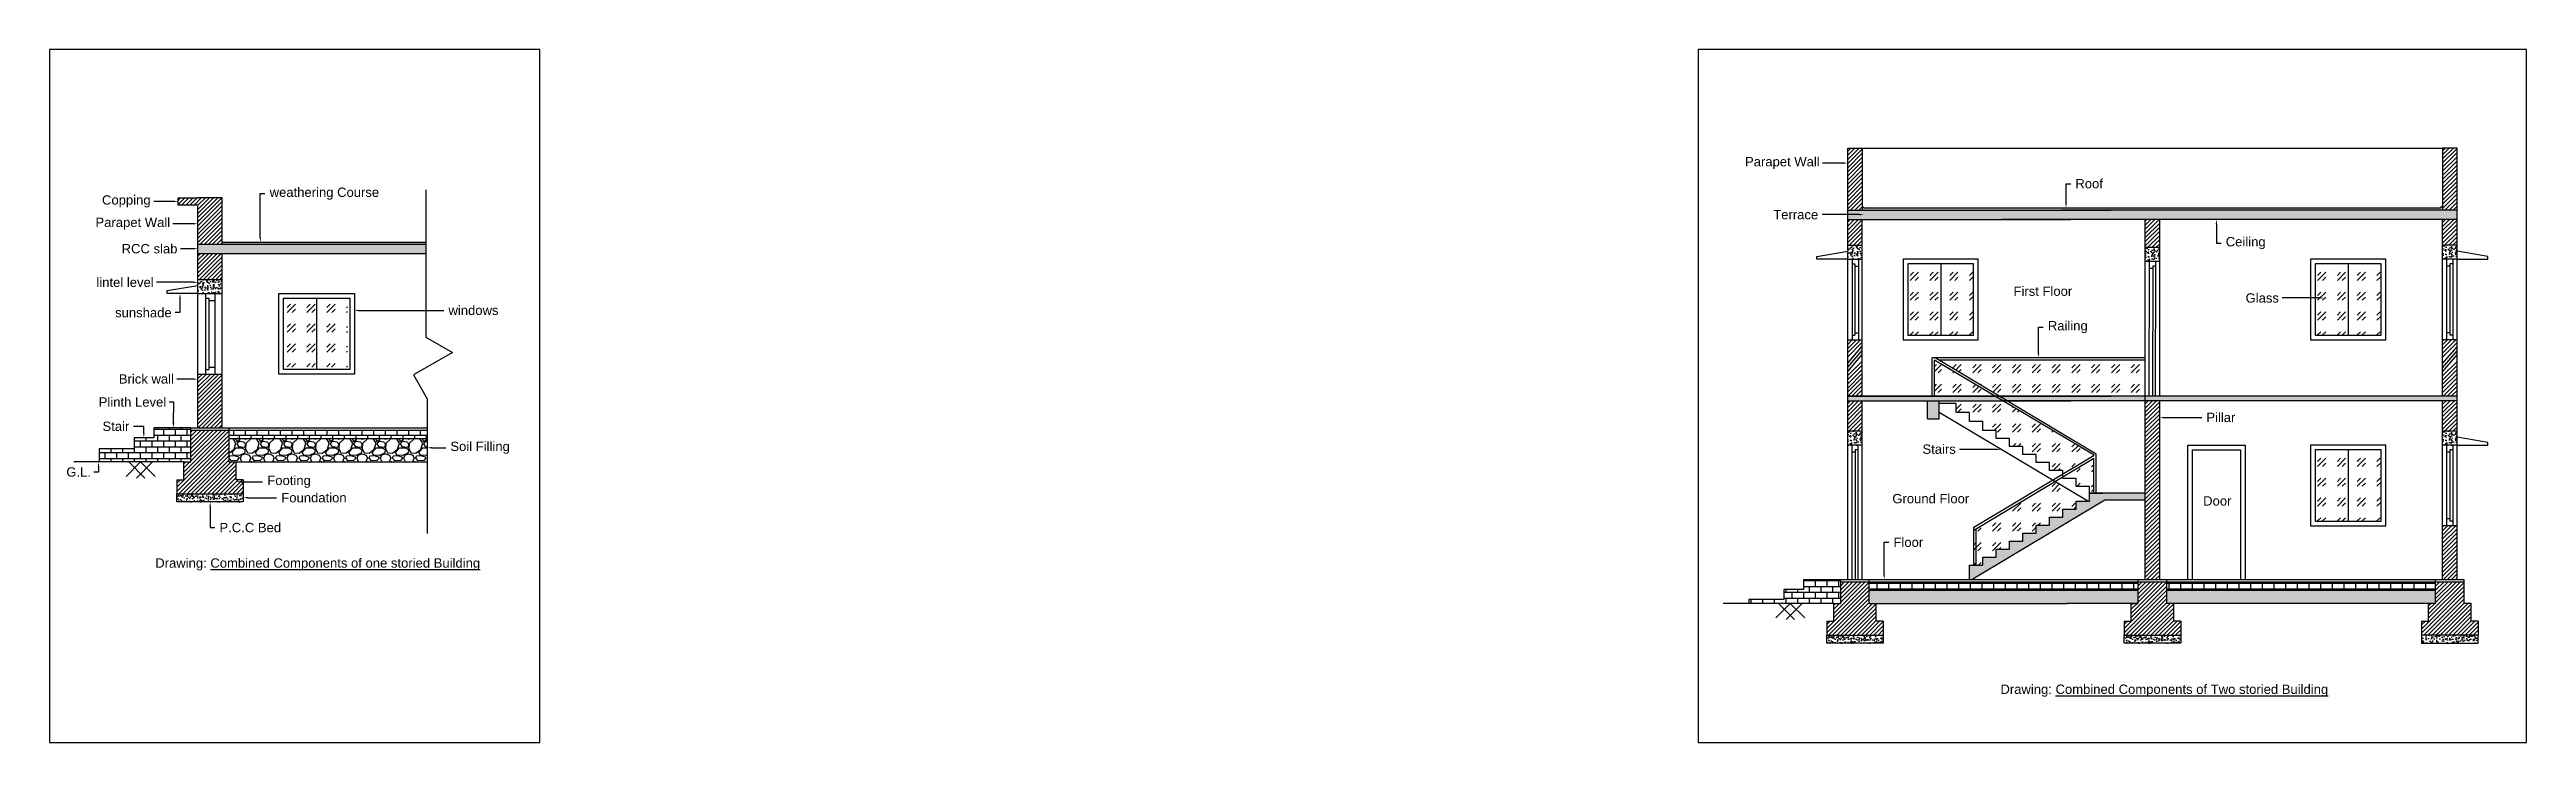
# Model space of a CAD drawing. Header units: inches. Extents: x 780 to 1841, y 377 to 674.
import ezdxf
from ezdxf import colors
from ezdxf.entities.mleader import LeaderData, LeaderLine
from ezdxf.math import Vec2, Vec3

# ---------------------------------------------------------------- set-up
doc = ezdxf.new("R2010")
doc.units = ezdxf.units.IN
doc.header["$MEASUREMENT"] = 0
doc.styles.get("Standard").update_dxf_attribs({"font": 'arial.ttf'})
pattern_1 = [(0, (273.61, 408.4584), (0, 2.5), []), (90, (273.61, 408.4584), (-5, 3e-16), [2.5, -2.5]), (90, (276.11, 408.4584), (-5, 3e-16), [-2.5, 2.5])]
pattern_2 = [(50, (273.61, 408.4584), (3.227671, -0.282385), [0.3375, -3.7125]), (355, (273.61, 408.4584), (-0.624381, 3.384865), [0.27, -2.97]), (100.45144, (273.879, 408.435), (2.60329, 3.10248), [0.286831, -3.15514]), (46.1842, (273.61, 409.3584), (4.802586, -0.744837), [0.50625, -5.56875]), (96.6356, (274.01, 409.2963), (4.20598, 4.383534), [0.430247, -4.732712]), (351.1842, (273.61, 409.3584), (4.20598, 4.383534), [0.405, -4.455]), (21, (274.06, 409.1334), (2.686082, -1.811785), [0.3375, -3.7125]), (326, (274.06, 409.1334), (1.094919, 3.263175), [0.27, -2.97]), (71.45144, (274.2837, 408.9824), (3.781, 1.45139), [0.286831, -3.15514]), (37.5, (273.6099, 408.4584), (0.0547193, 1.4980223), [0, -2.934, 0, -3.015, 0, -2.98125]), (7.5, (273.6099, 408.4584), (1.183813, 1.7748527), [0, -1.719, 0, -2.8665, 0, -1.13625]), (327.5, (272.6064, 408.4584), (2.402201, -0.101497), [0, -1.125, 0, -3.51, 0, -4.6575]), (317.5, (272.1564, 408.4584), (2.624338, 0.4504724), [0, -1.4625, 0, -2.331, 0, -3.3075])]
pattern_3 = [(45, (457.9396, 26.041), (8.485281, 0), [5, -7]), (45, (460.061, 26.041), (8.485281, 0), [2, -10]), (45, (457.9396, 28.162), (8.485281, 0), [2, -10])]
pattern_4 = [(45, (457.9396, 26.041), (-0.8838835, 0.8838835), [])]

msp = doc.modelspace()

# ---------------------------------------------------------------- texts
at = {"char_height": 4, "attachment_point": 1}
for s, width, insert in [('First Floor', 32.546, (1620.9, 572.1)), ('Ground Floor', 32.546, (1569, 483.2)), ('\\pxqc;Door', 32.546, (1691.9, 482.2)), ('Drawing: {\\LCombined Components of one storied Building}', 149.714, (825, 455.6)), ('Drawing: {\\LCombined Components of Two storied Building}', 149.714, (1615.3, 401.5))]:
    msp.add_mtext_dynamic_manual_height_columns(s, width=width, gutter_width=1, heights=[0], dxfattribs=dict(at, insert=insert))

# ---------------------------------------------------------------- hatches: boundary and pattern name
h = msp.add_hatch()
h.set_pattern_fill('ANSI31', color=256, scale=10)
h.set_pattern_definition(pattern_4)
h.paths.add_polyline_path([(1549.9, 604.8), (1556.1, 604.8), (1556.1, 631.4), (1549.9, 631.4)])
h = msp.add_hatch()
h.set_pattern_fill('ANSI31', color=256, scale=10)
h.set_pattern_definition(pattern_4)
h.paths.add_polyline_path([(1804.7, 631.4), (1810.9, 631.4), (1810.9, 604.8), (1804.7, 604.8)])
h = msp.add_hatch()
h.set_pattern_fill('ANSI31', color=256, scale=10)
h.set_pattern_definition([(45, (273.6099, 408.4584), (-0.8838835, 0.8838835), [])])
h.paths.add_polyline_path([(853.7, 534.6), (843.3, 534.6), (843.3, 511.5), (853.7, 511.5)])
h.paths.add_polyline_path([(843.3, 590.2), (853.7, 590.2), (853.7, 610.1), (843.3, 610.1), (834.8, 610.1), (834.8, 607), (843.3, 607)])
h = msp.add_hatch()
h.set_pattern_fill('AR-CONC', color=256, scale=0.45)
h.set_pattern_definition([(50, (438.532, 105.7612), (3.227671, -0.2823846), [0.3375, -3.7125]), (355, (438.532, 105.7612), (-0.624381, 3.3848646), [0.27, -2.97]), (100.45144, (438.801, 105.7377), (2.60329, 3.10248), [0.286831, -3.1551395]), (46.1842, (438.532, 106.6612), (4.802586, -0.744837), [0.50625, -5.56875]), (96.63564, (438.9323, 106.599), (4.205979, 4.383534), [0.430247, -4.732712]), (351.18416, (438.532, 106.661), (4.205979, 4.383534), [0.405, -4.455]), (21, (438.982, 106.4362), (2.6860817, -1.811785), [0.3375, -3.7125]), (326, (438.982, 106.4362), (1.094919, 3.263175), [0.27, -2.97]), (71.45144, (439.206, 106.2852), (3.781001, 1.45139), [0.286831, -3.1551395]), (37.5, (438.5321, 105.7612), (0.05471935, 1.4980223), [0, -2.934, 0, -3.015, 0, -2.98125]), (7.5, (438.5321, 105.7612), (1.183813, 1.7748527), [0, -1.719, 0, -2.8665, 0, -1.13625]), (327.5, (437.5286, 105.7612), (2.402201, -0.1014969), [0, -1.125, 0, -3.51, 0, -4.6575]), (317.5, (437.0786, 105.7612), (2.6243378, 0.4504724), [0, -1.4625, 0, -2.331, 0, -3.3075])])
h.paths.add_polyline_path([(1810.9, 604.8), (1641.4, 604.8), (1549.9, 604.8), (1549.9, 600.8), (1645.4, 600.8), (1810.9, 600.8)])
h = msp.add_hatch()
h.set_pattern_fill('AR-CONC', color=256, scale=0.2)
h.set_pattern_definition([(50, (457.9396, 26.041), (1.4345204, -0.1255043), [0.15, -1.65]), (355, (457.9396, 26.041), (-0.2775027, 1.5043843), [0.12, -1.32]), (100.45144, (458.0591, 26.0305), (1.1570177, 1.37888), [0.1274804, -1.4022842]), (46.1842, (457.9396, 26.441), (2.1344827, -0.3310386), [0.225, -2.475]), (96.63564, (458.1175, 26.4134), (1.869324, 1.9482372), [0.1912207, -2.1034275]), (351.18416, (457.9396, 26.441), (1.869324, 1.9482372), [0.18, -1.98]), (21, (458.1396, 26.341), (1.1938141, -0.8052378), [0.15, -1.65]), (326, (458.1396, 26.341), (0.4866307, 1.4503001), [0.12, -1.32]), (71.45144, (458.239, 26.2739), (1.6804448, 0.6450623), [0.1274804, -1.4022842]), (37.5, (457.9396, 26.04096), (0.02431971, 0.6657877), [0, -1.304, 0, -1.34, 0, -1.325]), (7.5, (457.9396, 26.041), (0.52613907, 0.78882342), [0, -0.764, 0, -1.274, 0, -0.505]), (327.5, (457.4936, 26.04096), (1.06764487, -0.04510974), [0, -0.5, 0, -1.56, 0, -2.07]), (317.5, (457.2936, 26.041), (1.16637234, 0.20020996), [0, -0.65, 0, -1.036, 0, -1.47])])
h.paths.add_polyline_path([(1804.7, 605.8), (1556.1, 605.8), (1556.1, 604.8), (1662.7, 604.8), (1804.7, 604.8)])
h = msp.add_hatch()
h.set_pattern_fill('ANSI31', color=256, scale=10)
h.set_pattern_definition([(45, (706.5733, 67.5534), (-0.8838835, 0.8838835), [])])
h.paths.add_polyline_path([(1556.1, 600.8), (1549.9, 600.8), (1549.9, 589.8), (1556.1, 589.8)])
h = msp.add_hatch()
h.set_pattern_fill('ANSI31', color=256, scale=10)
h.set_pattern_definition(pattern_4)
h.paths.add_polyline_path([(1683.5, 600.8), (1677.3, 600.8), (1677.3, 588.8), (1683.5, 588.8)])
h = msp.add_hatch()
h.set_pattern_fill('ANSI31', color=256, scale=10)
h.set_pattern_definition([(45, (779.4657, 67.5534), (-0.8838835, 0.8838835), [])])
h.paths.add_polyline_path([(1804.7, 589.8), (1810.9, 589.8), (1810.9, 600.8), (1804.7, 600.8)])
h = msp.add_hatch()
h.set_pattern_fill('AR-CONC', color=256, scale=0.45)
h.set_pattern_definition(pattern_2)
h.paths.add_polyline_path([(843.3, 590.2), (843.3, 586.2), (940.9, 586.2), (940.9, 590.2)])
h = msp.add_hatch()
h.set_pattern_fill('ANSI31', color=256, scale=10)
h.set_pattern_definition([(45, (0, 52.9194), (-0.8838835, 0.8838835), [])])
h.paths.add_polyline_path([(843.3, 575.1), (853.7, 575.1), (853.7, 586.2), (843.3, 586.2)])
h = msp.add_hatch()
h.set_pattern_fill('AR-CONC', color=256, scale=0.2)
h.set_pattern_definition([(50, (0, 0), (1.4345204, -0.1255043), [0.15, -1.65]), (355, (0, 0), (-0.2775027, 1.5043843), [0.12, -1.32]), (100.45144, (0.1195, -0.0105), (1.1570177, 1.37888), [0.1274804, -1.4022842]), (46.1842, (0, 0.4), (2.1344827, -0.3310386), [0.225, -2.475]), (96.63564, (0.1779, 0.3724), (1.869324, 1.9482372), [0.1912207, -2.1034275]), (351.18416, (0, 0.4), (1.869324, 1.948237), [0.18, -1.98]), (21, (0.2, 0.3), (1.1938141, -0.8052378), [0.15, -1.65]), (326, (0.2, 0.3), (0.4866307, 1.4503), [0.12, -1.32]), (71.45144, (0.2995, 0.2329), (1.6804448, 0.6450623), [0.1274804, -1.4022842]), (37.5, (0, 0), (0.0243197, 0.6657877), [0, -1.304, 0, -1.34, 0, -1.325]), (7.5, (0, 0), (0.52613907, 0.78882342), [0, -0.764, 0, -1.274, 0, -0.505]), (327.5, (-0.446, 0), (1.06764487, -0.04510974), [0, -0.5, 0, -1.56, 0, -2.07]), (317.5, (-0.646, 0), (1.1663723, 0.20021), [0, -0.65, 0, -1.036, 0, -1.47])])
h.paths.add_polyline_path([(940.9, 591.1), (853.7, 591.1), (853.7, 590.2), (940.9, 590.2)])
h = msp.add_hatch()
h.set_pattern_fill('AR-CONC', color=256, scale=0.45)
h.set_pattern_definition([(50, (706.5733, 67.5534), (3.227671, -0.2823846), [0.3375, -3.7125]), (355, (706.5733, 67.5534), (-0.624381, 3.384865), [0.27, -2.97]), (100.45144, (706.8423, 67.53), (2.60329, 3.10248), [0.286831, -3.15514]), (46.1842, (706.5733, 68.4534), (4.802586, -0.744837), [0.50625, -5.56875]), (96.63564, (706.9736, 68.3913), (4.205979, 4.383534), [0.430247, -4.732712]), (351.18416, (706.5733, 68.4534), (4.205979, 4.383534), [0.405, -4.455]), (21, (707.0233, 68.2284), (2.686082, -1.811785), [0.3375, -3.7125]), (326, (707.0233, 68.2284), (1.094919, 3.263175), [0.27, -2.97]), (71.45144, (707.2472, 68.0774), (3.781001, 1.45139), [0.286831, -3.15514]), (37.5, (706.5733, 67.5534), (0.0547193, 1.4980223), [0, -2.934, 0, -3.015, 0, -2.98125]), (7.5, (706.5733, 67.5534), (1.183813, 1.7748527), [0, -1.719, 0, -2.8665, 0, -1.13625]), (327.5, (705.5698, 67.5534), (2.402201, -0.1014969), [0, -1.125, 0, -3.51, 0, -4.6575]), (317.5, (705.1198, 67.5534), (2.6243378, 0.4504724), [0, -1.4625, 0, -2.331, 0, -3.3075])])
h.paths.add_polyline_path([(1556.1, 589.8), (1549.9, 589.8), (1549.9, 583.8), (1556.1, 583.8)])
h = msp.add_hatch()
h.set_pattern_fill('AR-CONC', color=256, scale=0.45)
h.set_pattern_definition([(50, (652.0595, 66.5534), (3.227671, -0.2823846), [0.3375, -3.7125]), (355, (652.0595, 66.5534), (-0.624381, 3.384865), [0.27, -2.97]), (100.45144, (652.3285, 66.53), (2.60329, 3.10248), [0.286831, -3.1551395]), (46.1842, (652.0595, 67.4534), (4.802586, -0.744837), [0.50625, -5.56875]), (96.63564, (652.4597, 67.3913), (4.205979, 4.383534), [0.430247, -4.732712]), (351.18416, (652.0595, 67.4534), (4.205979, 4.383534), [0.405, -4.455]), (21, (652.5095, 67.2284), (2.686082, -1.811785), [0.3375, -3.7125]), (326, (652.5095, 67.2284), (1.094919, 3.263175), [0.27, -2.97]), (71.45144, (652.7333, 67.0774), (3.781001, 1.45139), [0.286831, -3.1551395]), (37.5, (652.0595, 66.5534), (0.0547193, 1.4980223), [0, -2.934, 0, -3.015, 0, -2.98125]), (7.5, (652.0595, 66.5534), (1.183813, 1.7748527), [0, -1.719, 0, -2.8665, 0, -1.13625]), (327.5, (651.056, 66.5534), (2.402201, -0.1014969), [0, -1.125, 0, -3.51, 0, -4.6575]), (317.5, (650.606, 66.5534), (2.6243378, 0.4504724), [0, -1.4625, 0, -2.331, 0, -3.3075])])
h.paths.add_polyline_path([(1677.4, 588.8), (1677.4, 582.8), (1683.5, 582.8), (1683.5, 588.8)])
h = msp.add_hatch()
h.set_pattern_fill('AR-CONC', color=256, scale=0.45)
h.set_pattern_definition([(50, (779.4657, 67.5534), (3.227671, -0.2823846), [0.3375, -3.7125]), (355, (779.4657, 67.5534), (-0.624381, 3.384865), [0.27, -2.97]), (100.45144, (779.7347, 67.53), (2.60329, 3.10248), [0.286831, -3.1551395]), (46.1842, (779.4657, 68.4534), (4.802586, -0.744837), [0.50625, -5.56875]), (96.63564, (779.866, 68.3913), (4.205979, 4.383534), [0.430247, -4.732712]), (351.18416, (779.4657, 68.4534), (4.205979, 4.383534), [0.405, -4.455]), (21, (779.9157, 68.2284), (2.686082, -1.811785), [0.3375, -3.7125]), (326, (779.9157, 68.2284), (1.094919, 3.263175), [0.27, -2.97]), (71.45144, (780.1395, 68.0774), (3.781001, 1.45139), [0.286831, -3.1551395]), (37.5, (779.4657, 67.5534), (0.0547193, 1.4980223), [0, -2.934, 0, -3.015, 0, -2.98125]), (7.5, (779.4657, 67.5534), (1.183813, 1.7748527), [0, -1.719, 0, -2.8665, 0, -1.13625]), (327.5, (778.4622, 67.5534), (2.402201, -0.1014969), [0, -1.125, 0, -3.51, 0, -4.6575]), (317.5, (778.0122, 67.5534), (2.6243378, 0.4504724), [0, -1.4625, 0, -2.331, 0, -3.3075])])
h.paths.add_polyline_path([(1804.7, 589.8), (1810.9, 589.8), (1810.9, 583.8), (1804.7, 583.8)])
h = msp.add_hatch()
h.set_pattern_fill('AR-CONC', color=256, scale=0.45)
h.set_pattern_definition([(50, (0, 52.9194), (3.227671, -0.2823846), [0.3375, -3.7125]), (355, (0, 52.9194), (-0.624381, 3.384865), [0.27, -2.97]), (100.45144, (0.269, 52.8958), (2.60329, 3.10248), [0.286831, -3.15514]), (46.1842, (0, 53.8194), (4.802586, -0.744837), [0.50625, -5.56875]), (96.63564, (0.4, 53.7573), (4.205979, 4.383534), [0.430247, -4.732712]), (351.18416, (0, 53.8194), (4.205979, 4.383534), [0.405, -4.455]), (21, (0.45, 53.5944), (2.686082, -1.811785), [0.3375, -3.7125]), (326, (0.45, 53.5944), (1.094919, 3.263175), [0.27, -2.97]), (71.45144, (0.6738, 53.4434), (3.781001, 1.45139), [0.286831, -3.15514]), (37.5, (0, 52.9194), (0.0547193, 1.4980223), [0, -2.934, 0, -3.015, 0, -2.98125]), (7.5, (0, 52.9194), (1.183813, 1.7748527), [0, -1.719, 0, -2.8665, 0, -1.13625]), (327.5, (-1.0035, 52.9194), (2.402201, -0.1014969), [0, -1.125, 0, -3.51, 0, -4.6575]), (317.5, (-1.4535, 52.9194), (2.6243378, 0.4504724), [0, -1.4625, 0, -2.331, 0, -3.3075])])
h.paths.add_polyline_path([(853.7, 569.1), (853.7, 575.1), (843.3, 575.1), (843.3, 569.1)])
h = msp.add_hatch()
h.set_pattern_fill('GOST_GLASS', color=256)
h.set_pattern_definition([(45, (600.795, 14.634), (8.48528, 0), [5, -7]), (45, (602.9164, 14.634), (8.48528, 0), [2, -10]), (45, (600.795, 16.7554), (8.48528, 0), [2, -10])])
h.paths.add_polyline_path([(1589.7, 581.8), (1603.8, 581.8), (1603.8, 551.2), (1589.7, 551.2)])
h.paths.add_polyline_path([(1575.6, 581.8), (1589.7, 581.8), (1589.7, 551.2), (1575.6, 551.2)])
h = msp.add_hatch()
h.set_pattern_fill('GOST_GLASS', color=256)
h.set_pattern_definition([(45, (775.307, 14.634), (8.48528, 0), [5, -7]), (45, (777.428, 14.634), (8.48528, 0), [2, -10]), (45, (775.307, 16.7554), (8.48528, 0), [2, -10])])
h.paths.add_polyline_path([(1764.2, 581.8), (1778.3, 581.8), (1778.3, 551.2), (1764.2, 551.2)])
h.paths.add_polyline_path([(1750.1, 581.8), (1764.2, 581.8), (1764.2, 551.2), (1750.1, 551.2)])
h = msp.add_hatch()
h.set_pattern_fill('GOST_GLASS', color=256)
h.set_pattern_definition([(45, (-0.965, 0.9646), (8.48528, 0), [5, -7]), (45, (1.1565, 0.9646), (8.48528, 0), [2, -10]), (45, (-0.965, 3.086), (8.48528, 0), [2, -10])])
h.paths.add_polyline_path([(893.2, 568.1), (879.1, 568.1), (879.1, 537.6), (893.2, 537.6)])
h.paths.add_polyline_path([(907.3, 568.1), (893.2, 568.1), (893.2, 537.6), (907.3, 537.6)])
h = msp.add_hatch()
h.set_pattern_fill('GOST_GLASS', color=256)
h.set_pattern_definition(pattern_3)
h.paths.add_polyline_path([(1677.3, 540.6), (1588.9, 540.6), (1614.9, 525.1), (1677.3, 525.1)])
h.paths.add_polyline_path([(1587, 540.6), (1587, 525.1), (1612.9, 525.1)])
h.paths.add_polyline_path([(1603.9, 467.7), (1603.9, 452.7), (1607.8, 452.7), (1607.8, 456.1), (1613.5, 456.1), (1613.5, 459.5), (1619.2, 459.5), (1619.2, 463), (1624.9, 463), (1624.9, 466.4), (1630.6, 466.4), (1630.6, 469.8), (1636.3, 469.8), (1636.3, 473.2), (1642, 473.2), (1642, 476.7), (1647.8, 476.7), (1647.8, 480.1), (1652.7, 480.1), (1638.6, 488.5)])
h.paths.add_polyline_path([(1589.1, 521.9), (1596.3, 521.9), (1596.3, 516.2), (1602.1, 516.2), (1602.1, 514.2), (1607.8, 514.2), (1607.8, 510.4), (1613.5, 510.4), (1613.5, 507), (1619.2, 507), (1619.2, 503.5), (1624.9, 503.5), (1624.9, 500.1), (1630.6, 500.1), (1630.6, 496.7), (1636.3, 496.7), (1636.3, 493.2), (1642, 493.2), (1642, 491.8), (1655.4, 499.8), (1616.3, 523.1), (1615.9, 523.1), (1589.1, 523.1)])
h = msp.add_hatch()
h.set_pattern_fill('AR-CONC', color=256, scale=0.45)
h.set_pattern_definition([(50, (438.532, 26.041), (3.227671, -0.2823846), [0.3375, -3.7125]), (355, (438.532, 26.041), (-0.624381, 3.3848646), [0.27, -2.97]), (100.45144, (438.801, 26.0174), (2.60329, 3.10248), [0.286831, -3.1551395]), (46.1842, (438.532, 26.941), (4.802586, -0.744837), [0.50625, -5.56875]), (96.63564, (438.9323, 26.879), (4.205979, 4.383534), [0.430247, -4.732712]), (351.18416, (438.532, 26.941), (4.205979, 4.383534), [0.405, -4.455]), (21, (438.982, 26.716), (2.6860817, -1.811785), [0.3375, -3.7125]), (326, (438.982, 26.716), (1.094919, 3.263175), [0.27, -2.97]), (71.45144, (439.206, 26.565), (3.781001, 1.45139), [0.286831, -3.1551395]), (37.5, (438.5321, 26.041), (0.05471935, 1.4980223), [0, -2.934, 0, -3.015, 0, -2.98125]), (7.5, (438.5321, 26.041), (1.183813, 1.7748527), [0, -1.719, 0, -2.8665, 0, -1.13625]), (327.5, (437.5286, 26.041), (2.402201, -0.1014969), [0, -1.125, 0, -3.51, 0, -4.6575]), (317.5, (437.0786, 26.041), (2.6243378, 0.4504724), [0, -1.4625, 0, -2.331, 0, -3.3075])])
h.paths.add_polyline_path([(1549.9, 523.1), (1810.9, 523.1), (1810.9, 525.1), (1641.4, 525.1), (1549.9, 525.1)])
h = msp.add_hatch()
h.set_pattern_fill('ANSI31', color=256, scale=10)
h.set_pattern_definition([(45, (440.563, 26.041), (-0.8838835, 0.8838835), [])])
h.paths.add_polyline_path([(1556.1, 523.1), (1549.9, 523.1), (1549.9, 510.1), (1556.1, 510.1)])
h = msp.add_hatch()
h.set_pattern_fill('AR-CONC', color=256, scale=0.45)
h.set_pattern_definition([(50, (457.9396, 26.041), (3.227671, -0.2823846), [0.3375, -3.7125]), (355, (457.9396, 26.041), (-0.624381, 3.384865), [0.27, -2.97]), (100.45144, (458.2086, 26.0174), (2.60329, 3.10248), [0.286831, -3.1551395]), (46.1842, (457.9396, 26.941), (4.802586, -0.744837), [0.50625, -5.56875]), (96.63564, (458.34, 26.879), (4.205979, 4.383534), [0.430247, -4.732712]), (351.18416, (457.9396, 26.941), (4.205979, 4.383534), [0.405, -4.455]), (21, (458.3896, 26.716), (2.686082, -1.811785), [0.3375, -3.7125]), (326, (458.3896, 26.716), (1.094919, 3.263175), [0.27, -2.97]), (71.45144, (458.6134, 26.565), (3.781001, 1.45139), [0.286831, -3.1551395]), (37.5, (457.9396, 26.041), (0.0547193, 1.4980223), [0, -2.934, 0, -3.015, 0, -2.98125]), (7.5, (457.9396, 26.041), (1.183813, 1.7748527), [0, -1.719, 0, -2.8665, 0, -1.13625]), (327.5, (456.9361, 26.041), (2.402201, -0.1014969), [0, -1.125, 0, -3.51, 0, -4.6575]), (317.5, (456.486, 26.041), (2.6243378, 0.4504724), [0, -1.4625, 0, -2.331, 0, -3.3075])])
h.paths.add_polyline_path([(1660, 480.7), (1677.3, 480.7), (1677.3, 483.5), (1653.5, 483.5), (1653.5, 480.1), (1647.8, 480.1), (1647.8, 476.7), (1642, 476.7), (1642, 473.2), (1636.3, 473.2), (1636.3, 469.8), (1630.6, 469.8), (1630.6, 466.4), (1624.9, 466.4), (1624.9, 463), (1619.2, 463), (1619.2, 459.5), (1613.5, 459.5), (1613.5, 456.1), (1607.8, 456.1), (1607.8, 452.7), (1602.1, 452.7), (1602.1, 446.4), (1602.8, 446.4)])
h.paths.add_polyline_path([(1589.1, 523.1), (1584.1, 523.1), (1584.1, 515.4), (1589.1, 515.4)])
h = msp.add_hatch()
h.set_pattern_fill('ANSI31', color=256, scale=10)
h.set_pattern_definition([(45, (833.9796, -12.1668), (-0.8838835, 0.8838835), [])])
h.paths.add_polyline_path([(1683.5, 523.1), (1677.3, 523.1), (1677.3, 446.4), (1683.5, 446.4)])
h = msp.add_hatch()
h.set_pattern_fill('ANSI31', color=256, scale=10)
h.set_pattern_definition([(45, (779.4657, -12.1668), (-0.8838835, 0.8838835), [])])
h.paths.add_polyline_path([(1804.7, 510.1), (1810.9, 510.1), (1810.9, 523.1), (1804.7, 523.1)])
h = msp.add_hatch()
h.set_pattern_fill('BRICK', color=256, scale=10)
h.set_pattern_definition(pattern_1)
h.paths.add_polyline_path([(840.3, 510.5), (840.3, 511.5), (824.4, 511.5), (824.4, 507.3), (815.9, 507.3), (815.9, 502.6), (801, 502.6), (801, 496.9), (837.3, 496.9), (840.3, 496.9)])
h = msp.add_hatch()
h.set_pattern_fill('ANSI31', color=256, scale=10)
h.paths.add_polyline_path([(856.7, 510.5), (840.3, 510.5), (840.3, 496.9), (837.3, 496.9), (837.3, 489.3), (834.3, 489.3), (834.3, 483.3), (862.7, 483.3), (862.7, 489.3), (859.7, 489.3), (859.7, 496.9), (856.7, 496.9)])
h = msp.add_hatch()
h.set_pattern_fill('BRICK', color=256, scale=10)
h.set_pattern_definition(pattern_1)
h.paths.add_polyline_path([(856.7, 510.5), (856.7, 506.9), (941.5, 506.9), (941.5, 510.5)])
h = msp.add_hatch()
h.set_pattern_fill('AR-CONC', color=256, scale=0.45)
h.set_pattern_definition([(50, (524.5098, -12.1668), (3.227671, -0.2823846), [0.3375, -3.7125]), (355, (524.5098, -12.167), (-0.624381, 3.384865), [0.27, -2.97]), (100.45144, (524.7788, -12.1904), (2.60329, 3.10248), [0.286831, -3.1551395]), (46.1842, (524.5098, -11.267), (4.802586, -0.744837), [0.50625, -5.56875]), (96.63564, (524.91, -11.329), (4.205979, 4.383534), [0.430247, -4.732712]), (351.18416, (524.51, -11.267), (4.205979, 4.383534), [0.405, -4.455]), (21, (524.9598, -11.4918), (2.686082, -1.811785), [0.3375, -3.7125]), (326, (524.9598, -11.492), (1.094919, 3.263175), [0.27, -2.97]), (71.45144, (525.1836, -11.6428), (3.781001, 1.45139), [0.286831, -3.1551395]), (37.5, (524.5098, -12.1668), (0.0547193, 1.4980223), [0, -2.934, 0, -3.015, 0, -2.98125]), (7.5, (524.5098, -12.1668), (1.183813, 1.7748527), [0, -1.719, 0, -2.8665, 0, -1.13625]), (327.5, (523.5063, -12.1668), (2.402201, -0.1014969), [0, -1.125, 0, -3.51, 0, -4.6575]), (317.5, (523.0563, -12.1668), (2.6243378, 0.4504724), [0, -1.4625, 0, -2.331, 0, -3.3075])])
h.paths.add_polyline_path([(1549.9, 510.1), (1549.9, 504.1), (1555.9, 504.1), (1555.9, 510.1)])
h = msp.add_hatch()
h.set_pattern_fill('AR-CONC', color=256, scale=0.45)
h.set_pattern_definition([(50, (779.4657, -12.1668), (3.227671, -0.2823846), [0.3375, -3.7125]), (355, (779.4657, -12.167), (-0.624381, 3.384865), [0.27, -2.97]), (100.45144, (779.7347, -12.1904), (2.60329, 3.10248), [0.286831, -3.1551395]), (46.1842, (779.4657, -11.267), (4.802586, -0.744837), [0.50625, -5.56875]), (96.63564, (779.866, -11.329), (4.205979, 4.383534), [0.430247, -4.732712]), (351.18416, (779.4657, -11.267), (4.205979, 4.383534), [0.405, -4.455]), (21, (779.9157, -11.4918), (2.686082, -1.811785), [0.3375, -3.7125]), (326, (779.9157, -11.492), (1.094919, 3.263175), [0.27, -2.97]), (71.45144, (780.1395, -11.6428), (3.781001, 1.45139), [0.286831, -3.1551395]), (37.5, (779.4657, -12.1668), (0.0547193, 1.4980223), [0, -2.934, 0, -3.015, 0, -2.98125]), (7.5, (779.4657, -12.1668), (1.183813, 1.7748527), [0, -1.719, 0, -2.8665, 0, -1.13625]), (327.5, (778.4622, -12.1668), (2.402201, -0.1014969), [0, -1.125, 0, -3.51, 0, -4.6575]), (317.5, (778.0122, -12.1668), (2.6243378, 0.4504724), [0, -1.4625, 0, -2.331, 0, -3.3075])])
h.paths.add_polyline_path([(1804.7, 510.1), (1810.9, 510.1), (1810.9, 504.1), (1804.7, 504.1)])
h = msp.add_hatch()
h.set_pattern_fill('GRAVEL', color=256, scale=10)
h.set_pattern_definition([(228.01279, (280.8099, 418.4584), (-80, -90), [1.34536, -133.19088]), (184.96974, (279.9099, 417.4584), (120, 10), [2.30868, -228.55925]), (132.51045, (277.6099, 417.2584), (100, -110), [1.62788, -161.16033]), (267.27369, (273.7099, 414.7584), (10, 200), [2.10238, -208.13558]), (292.833654, (273.6099, 412.6584), (-50, 120), [2.06155, -204.09373]), (357.27369, (274.4099, 410.7584), (-200, 10), [2.10238, -208.13558]), (37.69424, (276.5099, 410.6584), (-130, -100), [2.78029, -275.24849]), (72.25533, (278.7099, 412.3584), (70, 220), [2.62488, -259.86321]), (121.429566, (279.5099, 414.8584), (-80, 130), [2.1095, -208.84073]), (175.23636, (278.4099, 416.6584), (110, -10), [2.40832, -118.00763]), (222.39744, (276.0099, 416.8584), (-120, -110), [3.11448, -308.33375]), (138.81407, (283.6099, 414.6584), (-70, 60), [1.06301, -105.23845]), (171.469234, (282.8099, 415.3584), (130, -20), [2.02237, -200.21511]), (225, (280.81, 415.6584), (-1e-15, -10), [1.41421, -12.72793]), (203.1986, (280.1099, 416.8584), (50, 20), [0.76158, -75.39615]), (291.8014, (279.4099, 416.5584), (-10, 30), [1.07703, -52.77462]), (30.96376, (279.8099, 415.5584), (30, 20), [1.74929, -56.56023]), (161.56505, (281.31, 416.4584), (20, -10), [1.26491, -30.35787]), (16.38954, (273.6099, 416.5584), (100, 30), [1.772, -175.42845]), (70.34618, (275.3099, 417.0584), (-40, -110), [1.48661, -147.17408]), (293.1986, (281.3099, 418.4584), (-20, 50), [1.52315, -74.63458]), (343.61046, (281.9099, 417.0584), (-100, 30), [1.772, -175.42845]), (339.44395, (273.6099, 410.3584), (-50, 20), [1.7088, -83.73124]), (294.77514, (275.2099, 409.7584), (-50, 110), [1.43178, -141.74643]), (66.8014, (281.4099, 408.4584), (20, 50), [1.52315, -74.63458]), (17.35402, (282.0099, 409.8584), (-130, -40), [1.67631, -165.95424]), (69.44395, (276.5099, 408.4584), (-20, -50), [0.8544, -84.58564]), (101.30993, (280.81, 408.4584), (-10, 40), [0.5099, -50.4803]), (165.96376, (280.71, 408.9584), (30, -10), [2.06155, -39.1695]), (186.00901, (278.7099, 409.4584), (100, 10), [1.9105, -189.13923]), (303.69007, (279.81, 414.6584), (-10, 20), [1.44222, -34.61329]), (353.157227, (280.6099, 413.4584), (170, -20), [2.51794, -249.27563]), (60.9454, (283.1099, 413.1584), (-40, -70), [1.02956, -101.92674]), (90, (283.61, 414.058), (-10, 10), [0.6, -9.4]), (120.25644, (278.5099, 409.7584), (40, -70), [1.38924, -137.5352]), (48.01279, (277.8099, 410.9584), (80, 90), [2.69072, -131.84552]), (0, (279.61, 412.958), (10, 10), [2.6, -7.4]), (325.30485, (282.2099, 412.9584), (100, -70), [1.58114, -156.53274]), (254.0546, (283.5099, 412.0584), (-10, -40), [1.45602, -71.34508]), (207.645975, (283.1099, 410.6584), (-190, -100), [2.37065, -234.69474]), (175.42608, (281.0099, 409.5584), (-130, 10), [2.50799, -248.29073])])
h.paths.add_polyline_path([(941.5, 506.9), (856.7, 506.9), (856.7, 496.9), (941.5, 496.9)])
h = msp.add_hatch()
h.set_pattern_fill('GOST_GLASS', color=256)
h.set_pattern_definition([(45, (775.307, -65.086), (8.48528, 0), [5, -7]), (45, (777.428, -65.086), (8.48528, 0), [2, -10]), (45, (775.307, -62.965), (8.48528, 0), [2, -10])])
h.paths.add_polyline_path([(1764.2, 502.1), (1778.3, 502.1), (1778.3, 471.5), (1764.2, 471.5)])
h.paths.add_polyline_path([(1750.1, 502.1), (1764.2, 502.1), (1764.2, 471.5), (1750.1, 471.5)])
h = msp.add_hatch()
h.set_pattern_fill('GOST_GLASS', color=256)
h.set_pattern_definition(pattern_3)
h.paths.add_polyline_path([(1655.3, 498.6), (1642, 490.6), (1642, 489.8), (1647.8, 489.8), (1647.8, 486.4), (1653.5, 486.4), (1653.5, 483.5), (1655.3, 483.5)])
h = msp.add_hatch()
h.set_pattern_fill('AR-CONC', color=256, scale=0.45)
h.set_pattern_definition(pattern_2)
h.paths.add_polyline_path([(862.7, 479.8), (862.7, 483.3), (834.3, 483.3), (834.3, 479.8)])
h = msp.add_hatch()
h.set_pattern_fill('BRICK', color=256, scale=10)
h.set_pattern_definition([(0, (438.532, 26.041), (0, 2.5), []), (90, (438.532, 26.041), (-5, 3e-16), [2.5, -2.5]), (90, (441.032, 26.041), (-5, 3e-16), [-2.5, 2.5])])
h.paths.add_polyline_path([(1546.9, 445.4), (1546.9, 446.4), (1531, 446.4), (1531, 442.2), (1522.5, 442.2), (1522.5, 438), (1507.6, 438), (1507.6, 436.3), (1543.9, 436.3), (1546.9, 436.3)])
h = msp.add_hatch()
h.set_pattern_fill('ANSI31', color=256, scale=10)
h.set_pattern_definition([(45, (706.5733, -60.5886), (-0.8838835, 0.8838835), [])])
h.paths.add_polyline_path([(1559.1, 445.4), (1546.9, 445.4), (1546.9, 436.3), (1543.9, 436.3), (1543.9, 428.7), (1540.9, 428.7), (1540.9, 422.7), (1565.1, 422.7), (1565.1, 428.7), (1562.1, 428.7), (1562.1, 436.3), (1559.1, 436.3)])
h = msp.add_hatch()
h.set_pattern_fill('BRICK', color=256, scale=10)
h.paths.add_polyline_path([(1674.3, 445.4), (1559.1, 445.4), (1559.1, 441.8), (1674.3, 441.8)])
h.paths.add_polyline_path([(1801.7, 445.4), (1686.5, 445.4), (1686.5, 441.8), (1801.7, 441.8)])
h = msp.add_hatch()
h.set_pattern_fill('GRAVEL', color=256, scale=10)
h.set_pattern_definition([(228.01279, (445.7321, 36.041), (-80, -90), [1.34536, -133.19088]), (184.96974, (444.8321, 35.04096), (120, 10), [2.30868, -228.55925]), (132.510447, (442.5321, 34.84096), (100, -110), [1.62788, -161.160326]), (267.27369, (438.6321, 32.34096), (10, 200), [2.10238, -208.13558]), (292.833654, (438.5321, 30.24096), (-50, 120), [2.06155, -204.09373]), (357.27369, (439.3321, 28.34096), (-200, 10), [2.10238, -208.13558]), (37.69424, (441.4321, 28.24096), (-130, -100), [2.78029, -275.248485]), (72.255328, (443.6321, 29.94096), (70, 220), [2.62488, -259.863215]), (121.429566, (444.4321, 32.44096), (-80, 130), [2.1095, -208.84073]), (175.23636, (443.3321, 34.241), (110, -10), [2.40832, -118.007626]), (222.397438, (440.9321, 34.44096), (-120, -110), [3.11448, -308.33375]), (138.814075, (448.5321, 32.241), (-70, 60), [1.06301, -105.23845]), (171.469234, (447.7321, 32.94096), (130, -20), [2.02237, -200.215114]), (225, (445.732, 33.241), (-1e-15, -10), [1.41421, -12.727926]), (203.19859, (445.0321, 34.441), (50, 20), [0.76158, -75.39615]), (291.80141, (444.3321, 34.141), (-10, 30), [1.07703, -52.77462]), (30.96376, (444.7321, 33.141), (30, 20), [1.74929, -56.56023]), (161.56505, (446.232, 34.041), (20, -10), [1.26491, -30.35787]), (16.38954, (438.5321, 34.14096), (100, 30), [1.772, -175.42845]), (70.346176, (440.2321, 34.64096), (-40, -110), [1.48661, -147.17408]), (293.19859, (446.2321, 36.041), (-20, 50), [1.52315, -74.63458]), (343.61046, (446.8321, 34.64096), (-100, 30), [1.772, -175.42845]), (339.443955, (438.5321, 27.941), (-50, 20), [1.7088, -83.73124]), (294.77514, (440.1321, 27.34096), (-50, 110), [1.43178, -141.74643]), (66.80141, (446.3321, 26.041), (20, 50), [1.52315, -74.63458]), (17.354025, (446.9321, 27.44096), (-130, -40), [1.67631, -165.954236]), (69.443955, (441.4321, 26.041), (-20, -50), [0.8544, -84.58564]), (101.30993, (445.732, 26.041), (-10, 40), [0.5099, -50.480295]), (165.96376, (445.632, 26.541), (30, -10), [2.06155, -39.169506]), (186.009006, (443.6321, 27.04096), (100, 10), [1.9105, -189.13923]), (303.69007, (444.732, 32.241), (-10, 20), [1.44222, -34.61329]), (353.157227, (445.5321, 31.04096), (170, -20), [2.51794, -249.275626]), (60.945396, (448.0321, 30.741), (-40, -70), [1.02956, -101.92674]), (90, (448.532, 31.641), (-10, 10), [0.6, -9.4]), (120.25644, (443.4321, 27.341), (40, -70), [1.38924, -137.5352]), (48.01279, (442.7321, 28.541), (80, 90), [2.69072, -131.84552]), (0, (444.532, 30.541), (10, 10), [2.6, -7.4]), (325.304846, (447.1321, 30.54096), (100, -70), [1.58114, -156.53274]), (254.0546, (448.4321, 29.641), (-10, -40), [1.45602, -71.34508]), (207.645975, (448.0321, 28.24096), (-190, -100), [2.37065, -234.69474]), (175.42608, (445.9321, 27.14096), (-130, 10), [2.50799, -248.290734])])
h.paths.add_polyline_path([(1686.5, 441.8), (1686.5, 436.3), (1801.7, 436.3), (1801.7, 441.8)])
h.paths.add_polyline_path([(1674.3, 436.3), (1674.3, 441.8), (1559.1, 441.8), (1559.1, 436.3)])
h = msp.add_hatch()
h.set_pattern_fill('ANSI31', color=256, scale=10)
h.set_pattern_definition([(45, (833.9796, -60.5886), (-0.8838835, 0.8838835), [])])
h.paths.add_polyline_path([(1686.5, 445.4), (1674.3, 445.4), (1674.3, 436.3), (1671.3, 436.3), (1671.3, 428.7), (1668.3, 428.7), (1668.3, 422.7), (1692.5, 422.7), (1692.5, 428.7), (1689.5, 428.7), (1689.5, 436.3), (1686.5, 436.3)])
h = msp.add_hatch()
h.set_pattern_fill('ANSI31', color=256, scale=10)
h.set_pattern_definition([(45, (779.4657, -60.5886), (-0.8838835, 0.8838835), [])])
h.paths.add_polyline_path([(1801.7, 436.3), (1798.7, 436.3), (1798.7, 428.7), (1795.7, 428.7), (1795.7, 422.7), (1819.9, 422.7), (1819.9, 428.7), (1816.9, 428.7), (1816.9, 436.3), (1813.9, 436.3), (1813.9, 445.4), (1801.7, 445.4)])
h = msp.add_hatch()
h.set_pattern_fill('AR-CONC', color=256, scale=0.45)
h.set_pattern_definition([(50, (980.6547, 347.8698), (3.227671, -0.282385), [0.3375, -3.7125]), (355, (980.6547, 347.8698), (-0.624381, 3.384865), [0.27, -2.97]), (100.45144, (980.9237, 347.8463), (2.60329, 3.10248), [0.28683, -3.15514]), (46.1842, (980.6547, 348.77), (4.802586, -0.744837), [0.50625, -5.56875]), (96.6356, (981.055, 348.7077), (4.20598, 4.383534), [0.430247, -4.73271]), (351.1842, (980.6547, 348.77), (4.20598, 4.383534), [0.405, -4.455]), (21, (981.1047, 348.5448), (2.686082, -1.811785), [0.3375, -3.7125]), (326, (981.1047, 348.5448), (1.094919, 3.263175), [0.27, -2.97]), (71.45144, (981.3285, 348.3938), (3.781, 1.45139), [0.28683, -3.15514]), (37.5, (980.6547, 347.8698), (0.0547193, 1.4980223), [0, -2.934, 0, -3.015, 0, -2.98125]), (7.5, (980.6547, 347.8698), (1.183813, 1.7748527), [0, -1.719, 0, -2.8665, 0, -1.13625]), (327.5, (979.6512, 347.8698), (2.402201, -0.101497), [0, -1.125, 0, -3.51, 0, -4.6575]), (317.5, (979.2012, 347.8698), (2.624338, 0.4504724), [0, -1.4625, 0, -2.331, 0, -3.3075])])
h.paths.add_polyline_path([(1565.1, 419.2), (1565.1, 422.7), (1541.3, 422.7), (1541.3, 419.2)])
h = msp.add_hatch()
h.set_pattern_fill('AR-CONC', color=256, scale=0.45)
h.set_pattern_definition([(50, (1108.061, 347.8698), (3.227671, -0.282385), [0.3375, -3.7125]), (355, (1108.061, 347.8698), (-0.624381, 3.384865), [0.27, -2.97]), (100.45144, (1108.33, 347.8463), (2.60329, 3.10248), [0.28683, -3.15514]), (46.1842, (1108.061, 348.77), (4.802586, -0.744837), [0.50625, -5.56875]), (96.6356, (1108.461, 348.7077), (4.20598, 4.383534), [0.430247, -4.73271]), (351.1842, (1108.061, 348.77), (4.20598, 4.383534), [0.405, -4.455]), (21, (1108.511, 348.5448), (2.686082, -1.811785), [0.3375, -3.7125]), (326, (1108.511, 348.5448), (1.094919, 3.263175), [0.27, -2.97]), (71.45144, (1108.7348, 348.3938), (3.781, 1.45139), [0.28683, -3.15514]), (37.5, (1108.0609, 347.8698), (0.0547193, 1.4980223), [0, -2.934, 0, -3.015, 0, -2.98125]), (7.5, (1108.061, 347.8698), (1.183813, 1.7748527), [0, -1.719, 0, -2.8665, 0, -1.13625]), (327.5, (1107.0574, 347.8698), (2.402201, -0.101497), [0, -1.125, 0, -3.51, 0, -4.6575]), (317.5, (1106.6074, 347.8698), (2.624338, 0.4504724), [0, -1.4625, 0, -2.331, 0, -3.3075])])
h.paths.add_polyline_path([(1692.5, 419.2), (1692.5, 422.7), (1668.7, 422.7), (1668.7, 419.2)])
h = msp.add_hatch()
h.set_pattern_fill('AR-CONC', color=256, scale=0.45)
h.set_pattern_definition([(50, (1053.547, 347.8698), (3.227671, -0.282385), [0.3375, -3.7125]), (355, (1053.547, 347.8698), (-0.624381, 3.384865), [0.27, -2.97]), (100.45144, (1053.816, 347.8463), (2.60329, 3.10248), [0.286831, -3.15514]), (46.1842, (1053.547, 348.77), (4.802586, -0.744837), [0.50625, -5.56875]), (96.63564, (1053.9473, 348.7077), (4.20598, 4.383534), [0.430247, -4.732712]), (351.1842, (1053.547, 348.77), (4.20598, 4.383534), [0.405, -4.455]), (21, (1053.997, 348.5448), (2.686082, -1.811785), [0.3375, -3.7125]), (326, (1053.997, 348.5448), (1.094919, 3.263175), [0.27, -2.97]), (71.45144, (1054.221, 348.3938), (3.781001, 1.45139), [0.286831, -3.15514]), (37.5, (1053.5471, 347.8698), (0.0547193, 1.4980223), [0, -2.934, 0, -3.015, 0, -2.98125]), (7.5, (1053.547, 347.8698), (1.183813, 1.7748527), [0, -1.719, 0, -2.8665, 0, -1.13625]), (327.5, (1052.5436, 347.8698), (2.402201, -0.101497), [0, -1.125, 0, -3.51, 0, -4.6575]), (317.5, (1052.0936, 347.8698), (2.624338, 0.4504724), [0, -1.4625, 0, -2.331, 0, -3.3075])])
h.paths.add_polyline_path([(1795.7, 419.2), (1795.7, 422.7), (1819.4, 422.7), (1819.4, 419.2)])

# ---------------------------------------------------------------- linework, layer by layer
for p, q in [((1549.9, 604.8), (1549.9, 631.4)), ((1549.9, 631.4), (1556.1, 631.4)), ((1556.1, 631.4), (1556.1, 604.8)), ((1556.1, 631.4), (1804.7, 631.4)), ((1810.9, 631.4), (1804.7, 631.4)), ((1804.7, 631.4), (1804.7, 604.8)), ((1810.9, 604.8), (1810.9, 631.4)), ((834.8, 607), (834.8, 610.1)), ((834.8, 610.1), (843.3, 610.1)), ((843.3, 607), (834.8, 607)), ((853.7, 610.1), (843.3, 610.1)), ((843.3, 590.2), (843.3, 607)), ((853.7, 590.2), (853.7, 610.1)), ((940.9, 613.6), (940.9, 550.4)), ((1549.9, 525.1), (1549.9, 604.8)), ((1549.9, 604.8), (1662.7, 604.8)), ((1556.1, 606.5), (1556.9, 605.8)), ((1556.9, 605.8), (1803.8, 605.8)), ((1810.9, 604.8), (1641.4, 604.8)), ((1804.7, 606.5), (1803.8, 605.8)), ((1810.9, 525.1), (1810.9, 604.8)), ((1549.9, 600.8), (1645.4, 600.8)), ((1556.1, 525.1), (1556.1, 600.8)), ((1810.9, 600.8), (1615.9, 600.8)), ((1677.3, 525.1), (1677.3, 600.8)), ((1683.5, 525.1), (1683.5, 600.8)), ((1804.7, 525.1), (1804.7, 600.8)), ((843.3, 511.5), (843.3, 590.2)), ((843.3, 590.2), (940.9, 590.2)), ((843.3, 586.2), (940.9, 586.2)), ((853.7, 591.1), (940.9, 591.1)), ((853.7, 511.5), (853.7, 586.2)), ((1536.7, 585), (1549.9, 587.2)), ((1536.7, 583.8), (1536.7, 585)), ((1549.9, 583.8), (1536.7, 583.8)), ((1549.9, 589.8), (1556.1, 589.8)), ((1549.9, 583.8), (1556.1, 583.8)), ((1551.8, 583.8), (1551.8, 549.2)), ((1551.8, 583.8), (1554.5, 583.8)), ((1554.5, 583.8), (1554.5, 549.2)), ((1683.5, 588.8), (1677.3, 588.8)), ((1810.9, 589.8), (1804.7, 589.8)), ((1810.9, 583.8), (1804.7, 583.8)), ((1806.3, 583.8), (1806.3, 549.2)), ((1809, 583.8), (1806.3, 583.8)), ((1809, 583.8), (1809, 549.2)), ((1824.1, 585), (1810.9, 587.2)), ((1810.9, 583.8), (1824.1, 583.8)), ((1824.1, 583.8), (1824.1, 585)), ((843.3, 575.1), (853.7, 575.1)), ((1551.8, 581.8), (1553, 581.8)), ((1553, 581.8), (1553, 551.2)), ((1553, 580.8), (1554.5, 580.8)), ((1589.7, 581.8), (1589.7, 551.2)), ((1683.5, 582.8), (1677.3, 582.8)), ((1683.5, 582.8), (1677.4, 582.8)), ((1679, 582.8), (1678.9, 525.1)), ((1681.6, 582.8), (1678.9, 582.8)), ((1681.8, 582.8), (1679.1, 582.8)), ((1680.6, 579.8), (1679.1, 579.8)), ((1680.5, 580.8), (1680.4, 525.1)), ((1681.8, 580.8), (1680.6, 580.8)), ((1681.7, 582.8), (1681.6, 525.1)), ((1764.2, 581.8), (1764.2, 551.2)), ((1807.8, 580.8), (1806.3, 580.8)), ((1807.8, 581.8), (1807.8, 551.2)), ((1809, 581.8), (1807.8, 581.8)), ((830.1, 570.4), (843.3, 572.5)), ((830.1, 569.1), (830.1, 570.4)), ((843.3, 569.1), (830.1, 569.1)), ((843.3, 569.1), (853.7, 569.1)), ((846.5, 569.1), (846.5, 534.6)), ((846.5, 569.1), (850.5, 569.1)), ((846.5, 567.1), (848, 567.1)), ((848, 567.1), (848, 536.6)), ((848, 566.1), (850.5, 566.1)), ((850.5, 569.1), (850.5, 534.6)), ((894.1, 567.1), (894.1, 536.6)), ((1553, 552.2), (1554.5, 552.2)), ((1807.8, 552.2), (1806.3, 552.2)), ((952.3, 543.8), (935.6, 534.2)), ((940.9, 550.4), (952.3, 543.8)), ((1549.9, 549.2), (1556.1, 549.2)), ((1551.8, 551.2), (1553, 551.2)), ((1586, 525.1), (1586, 541.6)), ((1677.3, 541.6), (1586, 541.6)), ((1656.3, 500.3), (1587.3, 541.6)), ((1810.9, 549.2), (1804.7, 549.2)), ((1809, 551.2), (1807.8, 551.2)), ((843.3, 534.6), (853.7, 534.6)), ((846.5, 536.6), (848, 536.6)), ((848, 537.6), (850.5, 537.6)), ((935.6, 534.2), (941.5, 524)), ((1587, 525.1), (1587, 540.6)), ((1655.4, 499.8), (1587, 540.6)), ((1677.3, 540.6), (1588.9, 540.6)), ((941.5, 524), (941.5, 466.2)), ((1549.9, 446.4), (1549.9, 525.1)), ((1549.9, 525.1), (1662.7, 525.1)), ((1810.9, 525.1), (1549.9, 525.1)), ((1549.9, 523.1), (1645.4, 523.1)), ((1556.1, 446.4), (1556.1, 523.1)), ((1556.1, 521.1), (1556.1, 523.1)), ((1584.1, 515.4), (1584.1, 523.1)), ((1589.1, 515.4), (1589.1, 523.1)), ((1596.3, 521.9), (1589.1, 521.9)), ((1596.3, 518.1), (1596.3, 521.9)), ((1596.3, 519.9), (1596.3, 521.9)), ((1810.9, 523.1), (1615.9, 523.1)), ((1810.9, 525.1), (1641.4, 525.1)), ((1677.3, 446.4), (1677.3, 525.1)), ((1683.5, 446.4), (1683.5, 523.1)), ((1804.7, 446.4), (1804.7, 523.1)), ((1810.9, 446.4), (1810.9, 525.1)), ((840.3, 511.5), (824.4, 511.5)), ((824.4, 511.5), (824.4, 507.3)), ((840.3, 511.5), (941.5, 511.5)), ((840.3, 510.5), (840.3, 511.5)), ((840.3, 496.9), (840.3, 510.5)), ((840.3, 510.5), (941.5, 510.5)), ((856.7, 510.5), (856.7, 511.5)), ((856.7, 496.9), (856.7, 510.5)), ((1556.1, 510.1), (1549.9, 510.1)), ((1584.1, 515.4), (1589.1, 515.4)), ((1652.7, 480.1), (1589.1, 518.1)), ((1602.1, 518.1), (1596.3, 518.1)), ((1602.1, 518.1), (1596.3, 518.1)), ((1602.1, 514.2), (1602.1, 518.1)), ((1602.1, 514.2), (1602.1, 518.1)), ((1607.8, 514.2), (1602.1, 514.2)), ((1607.8, 510.4), (1607.8, 514.2)), ((1613.5, 510.4), (1607.8, 510.4)), ((1613.5, 507), (1613.5, 510.4)), ((1810.9, 510.1), (1804.7, 510.1)), ((815.9, 502.6), (801, 502.6)), ((801, 502.6), (801, 496.9)), ((824.4, 507.3), (815.9, 507.3)), ((815.9, 507.3), (815.9, 502.6)), ((856.7, 506.9), (941.5, 506.9)), ((1555.9, 504.1), (1549.9, 504.1)), ((1556.1, 504.1), (1550, 504.1)), ((1554, 504.1), (1551.3, 504.1)), ((1551.6, 504.1), (1551.6, 446.4)), ((1554.3, 504.1), (1551.6, 504.1)), ((1553.1, 501.1), (1551.6, 501.1)), ((1553.1, 502.1), (1553.1, 446.4)), ((1554.2, 502.1), (1553.1, 502.1)), ((1554.2, 504.1), (1554.2, 446.4)), ((1603.9, 468.9), (1655.4, 499.8)), ((1619.2, 507), (1613.5, 507)), ((1619.2, 503.5), (1619.2, 507)), ((1624.9, 503.5), (1619.2, 503.5)), ((1624.9, 500.1), (1624.9, 503.5)), ((1630.6, 500.1), (1624.9, 500.1)), ((1630.6, 496.7), (1630.6, 500.1)), ((1656.3, 483.5), (1656.3, 500.3)), ((1764.2, 502.1), (1764.2, 471.5)), ((1810.9, 504.1), (1804.7, 504.1)), ((1806.3, 504.1), (1806.3, 469.5)), ((1809, 504.1), (1806.3, 504.1)), ((1807.8, 501.1), (1806.3, 501.1)), ((1807.8, 502.1), (1807.8, 471.5)), ((1809, 502.1), (1807.8, 502.1)), ((1809, 504.1), (1809, 469.5)), ((1824.1, 505.3), (1810.9, 507.5)), ((1810.9, 504.1), (1824.1, 504.1)), ((1824.1, 504.1), (1824.1, 505.3)), ((837.3, 496.9), (790.1, 496.9)), ((818.7, 496.9), (812.5, 490.7)), ((813.7, 496.9), (820.6, 490)), ((823.8, 496.9), (816.9, 490)), ((818.7, 496.9), (824.9, 490.7)), ((834.3, 489.3), (837.3, 489.3)), ((834.3, 489.3), (834.3, 483.3)), ((837.3, 496.9), (840.3, 496.9)), ((837.3, 489.3), (837.3, 496.9)), ((856.7, 496.9), (941.5, 496.9)), ((859.7, 489.3), (859.7, 496.9)), ((862.7, 489.3), (859.7, 489.3)), ((862.7, 489.3), (862.7, 483.3)), ((1603.9, 467.7), (1655.3, 498.6)), ((1636.3, 496.7), (1630.6, 496.7)), ((1636.3, 493.2), (1636.3, 496.7)), ((1642, 493.2), (1636.3, 493.2)), ((1642, 489.8), (1642, 493.2)), ((1647.8, 489.8), (1642, 489.8)), ((1647.8, 486.4), (1647.8, 489.8)), ((1655.3, 483.5), (1655.3, 498.6)), ((1653.5, 486.4), (1647.8, 486.4)), ((1653.5, 480.1), (1653.5, 486.4)), ((1603.9, 452.7), (1603.9, 468.9)), ((1604.9, 452.7), (1604.9, 468.2)), ((1810.9, 469.5), (1804.7, 469.5)), ((1807.8, 472.5), (1806.3, 472.5)), ((1809, 471.5), (1807.8, 471.5)), ((1546.9, 446.4), (1531, 446.4)), ((1531, 446.4), (1531, 442.2)), ((1546.9, 445.4), (1546.9, 446.4)), ((1813.9, 446.4), (1546.9, 446.4)), ((1559.1, 445.4), (1559.1, 446.4)), ((1674.3, 445.4), (1674.3, 446.4)), ((1686.5, 445.4), (1686.5, 446.4)), ((1801.7, 445.4), (1801.7, 446.4)), ((1813.9, 445.4), (1813.9, 446.4)), ((1543.9, 436.3), (1496.6, 436.3)), ((1522.5, 438), (1507.6, 438)), ((1507.6, 438), (1507.6, 436.3)), ((1525.3, 436.3), (1519.1, 430.1)), ((1520.2, 436.3), (1527.1, 429.4)), ((1531, 442.2), (1522.5, 442.2)), ((1522.5, 442.2), (1522.5, 442)), ((1522.5, 442.2), (1522.5, 438)), ((1530.4, 436.3), (1523.5, 429.4)), ((1525.3, 436.3), (1531.5, 430.1)), ((1543.9, 428.7), (1543.9, 436.3)), ((1543.9, 436.3), (1546.9, 436.3)), ((1546.9, 436.3), (1546.9, 445.4)), ((1813.9, 445.4), (1546.9, 445.4)), ((1559.1, 436.3), (1559.1, 445.4)), ((1674.3, 441.8), (1559.1, 441.8)), ((1559.1, 436.3), (1643.9, 436.3)), ((1562.1, 428.7), (1562.1, 436.3)), ((1674.3, 436.3), (1643.9, 436.3)), ((1671.3, 428.7), (1671.3, 436.3)), ((1671.3, 436.3), (1674.3, 436.3)), ((1674.3, 436.3), (1674.3, 445.4)), ((1686.5, 436.3), (1686.5, 445.4)), ((1801.7, 441.8), (1686.5, 441.8)), ((1801.7, 436.3), (1686.5, 436.3)), ((1689.5, 428.7), (1689.5, 436.3)), ((1798.7, 428.7), (1798.7, 436.3)), ((1801.7, 436.3), (1801.7, 445.4)), ((1813.9, 436.3), (1813.9, 445.4)), ((1816.9, 436.3), (1813.9, 436.3)), ((1816.9, 428.7), (1816.9, 436.3)), ((1540.9, 428.7), (1543.9, 428.7)), ((1540.9, 428.7), (1540.9, 422.7)), ((1565.1, 428.7), (1562.1, 428.7)), ((1565.1, 428.7), (1565.1, 422.7)), ((1668.3, 428.7), (1671.3, 428.7)), ((1668.3, 428.7), (1668.3, 422.7)), ((1692.5, 428.7), (1689.5, 428.7)), ((1692.5, 428.7), (1692.5, 422.7)), ((1795.7, 428.7), (1798.7, 428.7)), ((1795.7, 428.7), (1795.7, 422.7)), ((1819.9, 428.7), (1816.9, 428.7)), ((1819.9, 428.7), (1819.9, 422.7))]:
    msp.add_line(p, q)
at = {"linetype": 'Continuous'}
for p, q in [((1549.9, 549.1), (1550, 549.2)), ((1549.9, 547.3), (1551.8, 549.2)), ((1549.9, 545.5), (1553.6, 549.2)), ((1549.9, 543.8), (1555.3, 549.2)), ((1549.9, 542), (1556.1, 548.2)), ((1549.9, 539.2), (1556.1, 546.5)), ((1549.9, 537.5), (1556.1, 544.7)), ((1549.9, 535.7), (1556.1, 542.9)), ((1804.7, 548.9), (1805, 549.2)), ((1804.7, 547.1), (1806.8, 549.2)), ((1804.7, 545.4), (1808.5, 549.2)), ((1804.7, 543.6), (1810.3, 549.2)), ((1804.7, 541.8), (1810.9, 548.1)), ((1804.7, 539.1), (1810.9, 546.3)), ((1804.7, 537.3), (1810.9, 544.5)), ((1804.7, 535.5), (1810.9, 542.8)), ((1549.9, 533.9), (1556.1, 540.1)), ((1549.9, 532.2), (1556.1, 538.4)), ((1549.9, 530.4), (1556.1, 536.6)), ((1549.9, 528.6), (1556.1, 534.8)), ((1549.9, 526.9), (1556.1, 533.1)), ((1549.9, 525.1), (1556.1, 531.3)), ((1804.7, 533.8), (1810.9, 540)), ((1804.7, 532), (1810.9, 538.2)), ((1804.7, 530.2), (1810.9, 536.5)), ((1804.7, 528.5), (1810.9, 534.7)), ((1804.7, 526.7), (1810.9, 532.9)), ((1804.9, 525.1), (1810.9, 531.1)), ((1551.7, 525.1), (1556.1, 529.5)), ((1553.4, 525.1), (1556.1, 527.8)), ((1555.2, 525.1), (1556.1, 526)), ((1806.6, 525.1), (1810.9, 529.4)), ((1808.4, 525.1), (1810.9, 527.6)), ((1810.2, 525.1), (1810.9, 525.8)), ((1804.7, 469.2), (1805, 469.5)), ((1804.7, 467.4), (1806.8, 469.5)), ((1804.7, 465.6), (1808.5, 469.5)), ((1804.7, 463.9), (1810.3, 469.5)), ((1804.7, 462.1), (1810.9, 468.3)), ((1804.7, 460.3), (1810.9, 466.6)), ((1804.7, 458.6), (1810.9, 464.8)), ((1804.7, 456.8), (1810.9, 463)), ((1804.7, 455), (1810.9, 461.3)), ((1804.7, 453.3), (1810.9, 459.5)), ((1804.7, 451.5), (1810.9, 457.7)), ((1804.7, 449.7), (1810.9, 456)), ((1804.7, 448), (1810.9, 454.2)), ((1804.9, 446.4), (1810.9, 452.4)), ((1806.6, 446.4), (1810.9, 450.7)), ((1808.4, 446.4), (1810.9, 448.9)), ((1810.2, 446.4), (1810.9, 447.1))]:
    msp.add_line(p, q, dxfattribs=at)
for points in [[(779.7, 376.7), (989.7, 376.7), (989.7, 673.7), (779.7, 673.7)], [(1485.9, 376.7), (1840.6, 376.7), (1840.6, 673.7), (1485.9, 673.7)], [(1605.8, 583.8), (1573.6, 583.8), (1573.6, 549.2), (1605.8, 549.2)], [(1780.3, 583.8), (1748.1, 583.8), (1748.1, 549.2), (1780.3, 549.2)], [(1603.8, 581.8), (1575.6, 581.8), (1575.6, 551.2), (1603.8, 551.2)], [(1778.3, 581.8), (1750.1, 581.8), (1750.1, 551.2), (1778.3, 551.2)], [(878, 569.1), (910.3, 569.1), (910.3, 534.6), (878, 534.6)], [(880, 567.1), (908.3, 567.1), (908.3, 536.6), (880, 536.6)], [(1780.3, 504.1), (1748.1, 504.1), (1748.1, 469.5), (1780.3, 469.5)], [(1778.3, 502.1), (1750.1, 502.1), (1750.1, 471.5), (1778.3, 471.5)], [(834.3, 483.3), (862.7, 483.3), (862.7, 479.8), (834.3, 479.8)], [(1540.9, 422.7), (1565.1, 422.7), (1565.1, 419.2), (1540.9, 419.2)], [(1668.3, 422.7), (1692.5, 422.7), (1692.5, 419.2), (1668.3, 419.2)], [(1819.9, 422.7), (1795.7, 422.7), (1795.7, 419.2), (1819.9, 419.2)]]:
    msp.add_lwpolyline(points, close=True)
for points in [[(1695.5, 446.4), (1695.5, 504.1), (1720.1, 504.1), (1720.1, 446.4)], [(1697.5, 446.4), (1697.5, 502.1), (1718.1, 502.1), (1718.1, 446.4)], [(1602.1, 446.4), (1602.1, 452.7), (1607.8, 452.7), (1607.8, 456.1), (1613.5, 456.1), (1613.5, 459.5), (1619.2, 459.5), (1619.2, 463), (1624.9, 463), (1624.9, 466.4), (1630.6, 466.4), (1630.6, 469.8), (1636.3, 469.8), (1636.3, 473.2), (1642, 473.2), (1642, 476.7), (1647.8, 476.7), (1647.8, 480.1), (1653.5, 480.1), (1653.5, 483.5), (1659.2, 483.5)], [(1602.8, 446.4), (1660, 480.7), (1677.3, 480.7), (1677.3, 483.5), (1653.5, 483.5)]]:
    msp.add_lwpolyline(points)

msp.set_redraw_order([(e.dxf.handle, doc.entitydb.next_handle()) for e in msp.query("TEXT MTEXT ATTDEF DIMENSION ARC_DIMENSION")])  # texts and dimensions are drawn at this point

# ---------------------------------------------------------------- leaders
ml = msp.add_multileader_mtext('Standard')
ml.set_content('Parapet Wall', color=256)
ml.set_leader_properties()
ml.build(insert=Vec2(0, 0))
ml.multileader.update_dxf_attribs({"dogleg_length": 2, "arrow_head_size": 2})
ctx = ml.context
ctx.base_point, ctx.arrow_head_size, ctx.plane_origin = Vec3(1503.9, 625), 2, Vec3(1549.9, 625)
notes = []
notes.append((ctx, [(0, (1, 1, 0), (1541.1, 625), (-1, 0), 2, [(0, [(1549.9, 625)], 0, [])])]))
ctx.mtext.insert, ctx.mtext.line_spacing_factor, ctx.mtext.flow_direction = Vec3(1505.9, 627.6), 2, 5
ml = msp.add_multileader_mtext('Standard')
ml.set_content('Roof', color=256)
ml.set_leader_properties()
ml.build(insert=Vec2(0, 0))
ml.multileader.update_dxf_attribs({"dogleg_length": 2, "arrow_head_size": 2})
ctx = ml.context
ctx.base_point, ctx.arrow_head_size, ctx.plane_origin = Vec3(1645.4, 616.1), 2, Vec3(1696.3, 629.7)
notes.append((ctx, [(1, (1, 1, 0), (1643.4, 616.1), (1, 0), 2, [(0, [(1643.4, 605.8)], 0, [])])]))
ctx.mtext.insert, ctx.mtext.width, ctx.mtext.line_spacing_factor, ctx.mtext.flow_direction = Vec3(1647.4, 618.2), 14.568, 2, 5
ml = msp.add_multileader_mtext('Standard')
ml.set_content('Copping ', color=256)
ml.set_leader_properties()
ml.build(insert=Vec2(0, 0))
ml.multileader.update_dxf_attribs({"dogleg_length": 2, "arrow_head_size": 2})
ctx = ml.context
ctx.base_point, ctx.arrow_head_size, ctx.plane_origin = Vec3(800.2, 608.6), 2, Vec3(834.8, 608.6)
notes.append((ctx, [(0, (1, 1, 0), (826.4, 608.6), (-1, 0), 2, [(0, [(834.8, 608.6)], 0, [])])]))
ctx.mtext.insert, ctx.mtext.line_spacing_factor, ctx.mtext.flow_direction = Vec3(802.2, 611.2), 2, 5
ml = msp.add_multileader_mtext('Standard')
ml.set_content('weathering Course', color=256)
ml.set_leader_properties()
ml.build(insert=Vec2(0, 0))
ml.multileader.update_dxf_attribs({"dogleg_length": 2, "arrow_head_size": 2})
ctx = ml.context
ctx.base_point, ctx.arrow_head_size, ctx.plane_origin = Vec3(872, 611.9), 2, Vec3(870, 591.1)
notes.append((ctx, [(0, (1, 1, 0), (870, 611.9), (1, 0), 2, [(0, [(870, 591.1)], 0, [])])]))
ctx.mtext.insert, ctx.mtext.width, ctx.mtext.line_spacing_factor, ctx.mtext.flow_direction = Vec3(874, 614.5), 50.128, 2, 5
ml = msp.add_multileader_mtext('Standard')
ml.set_content('Terrace', color=256)
ml.set_leader_properties()
ml.build(insert=Vec2(0, 0))
ml.multileader.update_dxf_attribs({"dogleg_length": 2, "arrow_head_size": 2})
ctx = ml.context
ctx.base_point, ctx.arrow_head_size, ctx.plane_origin = Vec3(1516, 602.9), 2, Vec3(1556.8, 602.9)
notes.append((ctx, [(0, (1, 1, 0), (1540.9, 602.9), (-1, 0), 2, [(0, [(1556.8, 602.9)], 0, [])])]))
ctx.mtext.insert, ctx.mtext.line_spacing_factor, ctx.mtext.flow_direction = Vec3(1518, 604.9), 2, 5
ml = msp.add_multileader_mtext('Standard')
ml.set_content('Parapet Wall', color=256)
ml.set_leader_properties()
ml.build(insert=Vec2(0, 0))
ml.multileader.update_dxf_attribs({"dogleg_length": 2, "arrow_head_size": 2})
ctx = ml.context
ctx.base_point, ctx.arrow_head_size, ctx.plane_origin = Vec3(797.4, 599), 2, Vec3(843.3, 599)
notes.append((ctx, [(0, (1, 1, 0), (834.5, 599), (-1, 0), 2, [(0, [(843.3, 599)], 0, [])])]))
ctx.mtext.insert, ctx.mtext.line_spacing_factor, ctx.mtext.flow_direction = Vec3(799.4, 601.6), 2, 5
ml = msp.add_multileader_mtext('Standard')
ml.set_content('Ceiling', color=256)
ml.set_leader_properties()
ml.build(insert=Vec2(0, 0))
ml.multileader.update_dxf_attribs({"dogleg_length": 2, "arrow_head_size": 2})
ctx = ml.context
ctx.base_point, ctx.arrow_head_size, ctx.plane_origin = Vec3(1709.8, 590.7), 2, Vec3(1760.6, 604.3)
notes.append((ctx, [(1, (1, 1, 0), (1707.8, 590.7), (1, 0), 2, [(0, [(1707.8, 600.8)], 0, [])])]))
ctx.mtext.insert, ctx.mtext.width, ctx.mtext.line_spacing_factor, ctx.mtext.flow_direction = Vec3(1711.8, 593.3), 14.568, 2, 5
ml = msp.add_multileader_mtext('Standard')
ml.set_content('RCC slab', color=256)
ml.set_leader_properties()
ml.build(insert=Vec2(0, 0))
ml.multileader.update_dxf_attribs({"dogleg_length": 2, "arrow_head_size": 2})
ctx = ml.context
ctx.base_point, ctx.arrow_head_size, ctx.plane_origin = Vec3(808.6, 588.3), 2, Vec3(843.3, 588.3)
notes.append((ctx, [(0, (1, 1, 0), (837.8, 588.3), (-1, 0), 2, [(0, [(843.3, 588.3)], 0, [])])]))
ctx.mtext.insert, ctx.mtext.line_spacing_factor, ctx.mtext.flow_direction = Vec3(810.6, 590.3), 2, 5
ml = msp.add_multileader_mtext('Standard')
ml.set_content('lintel level', color=256)
ml.set_leader_properties()
ml.build(insert=Vec2(0, 0))
ml.multileader.update_dxf_attribs({"dogleg_length": 2, "arrow_head_size": 2})
ctx = ml.context
ctx.base_point, ctx.arrow_head_size, ctx.plane_origin = Vec3(797.8, 573.9), 2, Vec3(843.3, 572.5)
notes.append((ctx, [(0, (1, 1, 0), (827.6, 573.9), (-1, 0), 2, [(0, [(843.3, 573.9)], 0, [])])]))
ctx.mtext.insert, ctx.mtext.line_spacing_factor, ctx.mtext.flow_direction = Vec3(799.8, 575.9), 2, 5
ml = msp.add_multileader_mtext('Standard')
ml.set_content('sunshade', color=256)
ml.set_leader_properties()
ml.build(insert=Vec2(0, 0))
ml.multileader.update_dxf_attribs({"dogleg_length": 2, "arrow_head_size": 2})
ctx = ml.context
ctx.base_point, ctx.arrow_head_size, ctx.plane_origin = Vec3(805.8, 560.9), 2, Vec3(835.6, 569)
notes.append((ctx, [(0, (1, 1, 0), (835.6, 560.9), (-1, 0), 2, [(0, [(835.6, 569.1)], 0, [])])]))
ctx.mtext.insert, ctx.mtext.line_spacing_factor, ctx.mtext.flow_direction = Vec3(807.8, 562.9), 2, 5
ml = msp.add_multileader_mtext('Standard')
ml.set_content('windows', color=256)
ml.set_leader_properties()
ml.build(insert=Vec2(0, 0))
ml.multileader.update_dxf_attribs({"dogleg_length": 2, "arrow_head_size": 2})
ctx = ml.context
ctx.base_point, ctx.arrow_head_size, ctx.plane_origin = Vec3(948.6, 561.8), 2, Vec3(910.3, 561.8)
notes.append((ctx, [(0, (1, 1, 0), (946.6, 561.8), (1, 0), 2, [(0, [(910.3, 561.8)], 0, [])])]))
ctx.mtext.insert, ctx.mtext.line_spacing_factor, ctx.mtext.flow_direction = Vec3(950.6, 563.9), 2, 5
ml = msp.add_multileader_mtext('Standard')
ml.set_content('Glass', color=256)
ml.set_leader_properties()
ml.build(insert=Vec2(0, 0))
ml.multileader.update_dxf_attribs({"dogleg_length": 2, "arrow_head_size": 2})
ctx = ml.context
ctx.base_point, ctx.arrow_head_size, ctx.plane_origin = Vec3(1718.3, 567.2), 2, Vec3(1753.9, 567.2)
notes.append((ctx, [(0, (1, 1, 0), (1738, 567.2), (-1, 0), 2, [(0, [(1753.9, 567.2)], 0, [])])]))
ctx.mtext.insert, ctx.mtext.line_spacing_factor, ctx.mtext.flow_direction = Vec3(1720.3, 569.2), 2, 5
ml = msp.add_multileader_mtext('Standard')
ml.set_content('Railing', color=256)
ml.set_leader_properties()
ml.build(insert=Vec2(0, 0))
ml.multileader.update_dxf_attribs({"dogleg_length": 2, "arrow_head_size": 2})
ctx = ml.context
ctx.base_point, ctx.arrow_head_size, ctx.plane_origin = Vec3(1633.6, 554.7), 2, Vec3(1682, 562.1)
notes.append((ctx, [(1, (1, 1, 0), (1631.6, 554.7), (1, 0), 2, [(0, [(1631.6, 541.6)], 0, [])])]))
ctx.mtext.insert, ctx.mtext.width, ctx.mtext.line_spacing_factor, ctx.mtext.flow_direction = Vec3(1635.6, 557.3), 14.568, 2, 5
ml = msp.add_multileader_mtext('Standard')
ml.set_content('Brick wall', color=256)
ml.set_leader_properties()
ml.build(insert=Vec2(0, 0))
ml.multileader.update_dxf_attribs({"dogleg_length": 2, "arrow_head_size": 2})
ctx = ml.context
ctx.base_point, ctx.arrow_head_size, ctx.plane_origin = Vec3(807.4, 532.4), 2, Vec3(843.3, 529.5)
notes.append((ctx, [(0, (1, 1, 0), (836.2, 532.4), (-1, 0), 2, [(0, [(843.3, 532.4)], 0, [])])]))
ctx.mtext.insert, ctx.mtext.line_spacing_factor, ctx.mtext.flow_direction = Vec3(809.4, 534.5), 2, 5
ml = msp.add_multileader_mtext('Standard')
ml.set_content('Plinth Level', color=256)
ml.set_leader_properties()
ml.build(insert=Vec2(0, 0))
ml.multileader.update_dxf_attribs({"dogleg_length": 2, "arrow_head_size": 2})
ctx = ml.context
ctx.base_point, ctx.arrow_head_size, ctx.plane_origin = Vec3(798.8, 522.5), 2, Vec3(840.8, 511.5)
notes.append((ctx, [(0, (1, 1, 0), (832.9, 522.5), (-1, 0), 2, [(0, [(832.8, 511.5)], 0, [])])]))
ctx.mtext.insert, ctx.mtext.line_spacing_factor, ctx.mtext.flow_direction = Vec3(800.8, 524.6), 2, 5
ml = msp.add_multileader_mtext('Standard')
ml.set_content('Stair', color=256)
ml.set_leader_properties()
ml.build(insert=Vec2(0, 0))
ml.multileader.update_dxf_attribs({"dogleg_length": 2, "arrow_head_size": 2})
ctx = ml.context
ctx.base_point, ctx.arrow_head_size, ctx.plane_origin = Vec3(800.4, 512.1), 2, Vec3(820.1, 507.3)
notes.append((ctx, [(0, (1, 1, 0), (820.1, 512.1), (-1, 0), 4.44, [(0, [(820.1, 507.3)], 0, [])])]))
ctx.mtext.insert, ctx.mtext.line_spacing_factor, ctx.mtext.flow_direction = Vec3(802.4, 514.2), 2, 5
ml = msp.add_multileader_mtext('Standard')
ml.set_content('Pillar', color=256)
ml.set_leader_properties()
ml.build(insert=Vec2(0, 0))
ml.multileader.update_dxf_attribs({"dogleg_length": 2, "arrow_head_size": 2})
ctx = ml.context
ctx.base_point, ctx.arrow_head_size, ctx.plane_origin = Vec3(1701.5, 516), 2, Vec3(1736.3, 529.6)
notes.append((ctx, [(1, (1, 1, 0), (1699.5, 516), (1, 0), 2, [(0, [(1683.5, 515.9)], 0, [])])]))
ctx.mtext.insert, ctx.mtext.width, ctx.mtext.line_spacing_factor, ctx.mtext.flow_direction = Vec3(1703.5, 518), 14.568, 2, 5
ml = msp.add_multileader_mtext('Standard')
ml.set_content('Soil Filling', color=256)
ml.set_leader_properties()
ml.build(insert=Vec2(0, 0))
ml.multileader.update_dxf_attribs({"dogleg_length": 2, "arrow_head_size": 2})
ctx = ml.context
ctx.base_point, ctx.arrow_head_size, ctx.plane_origin = Vec3(949.4, 503), 2, Vec3(941.5, 503)
notes.append((ctx, [(0, (1, 1, 0), (947.4, 503), (1, 0), 2, [(0, [(941.5, 503)], 0, [])])]))
ctx.mtext.insert, ctx.mtext.line_spacing_factor, ctx.mtext.flow_direction = Vec3(951.4, 505.6), 2, 5
ml = msp.add_multileader_mtext('Standard')
ml.set_content('Stairs', color=256)
ml.set_leader_properties()
ml.build(insert=Vec2(0, 0))
ml.multileader.update_dxf_attribs({"dogleg_length": 2, "arrow_head_size": 2})
ctx = ml.context
ctx.base_point, ctx.arrow_head_size, ctx.plane_origin = Vec3(1579.9, 502.3), 2, Vec3(1615.5, 501)
notes.append((ctx, [(0, (1, 1, 0), (1599.7, 502.3), (-1, 0), 2, [(0, [(1615.5, 502.3)], 0, [])])]))
ctx.mtext.insert, ctx.mtext.line_spacing_factor, ctx.mtext.flow_direction = Vec3(1581.9, 504.4), 2, 5
ml = msp.add_multileader_mtext('Standard')
ml.set_content('G.L.', color=256)
ml.set_leader_properties()
ml.build(insert=Vec2(0, 0))
ml.multileader.update_dxf_attribs({"dogleg_length": 2, "arrow_head_size": 2})
ctx = ml.context
ctx.base_point, ctx.arrow_head_size, ctx.plane_origin = Vec3(784.9, 492.5), 2, Vec3(805, 492.5)
notes.append((ctx, [(0, (1, 1, 0), (800.7, 492.5), (-1, 0), 2, [(0, [(800.7, 496.9)], 0, [])])]))
ctx.mtext.insert, ctx.mtext.line_spacing_factor, ctx.mtext.flow_direction = Vec3(786.9, 494.6), 2, 5
ml = msp.add_multileader_mtext('Standard')
ml.set_content('Footing', color=256)
ml.set_leader_properties()
ml.build(insert=Vec2(0, 0))
ml.multileader.update_dxf_attribs({"dogleg_length": 2, "arrow_head_size": 2})
ctx = ml.context
ctx.base_point, ctx.arrow_head_size, ctx.plane_origin = Vec3(871, 488.4), 2, Vec3(859.7, 488.4)
notes.append((ctx, [(0, (1, 1, 0), (869, 488.4), (1, 0), 2, [(0, [(859.7, 488.4)], 0, [])])]))
ctx.mtext.insert, ctx.mtext.line_spacing_factor, ctx.mtext.flow_direction = Vec3(873, 491), 2, 5
ml = msp.add_multileader_mtext('Standard')
ml.set_content('P.C.C Bed', color=256)
ml.set_leader_properties()
ml.build(insert=Vec2(0, 0))
ml.multileader.update_dxf_attribs({"dogleg_length": 2, "arrow_head_size": 2})
ctx = ml.context
ctx.base_point, ctx.arrow_head_size, ctx.plane_origin = Vec3(850.5, 468.8), 2, Vec3(848.5, 479.8)
notes.append((ctx, [(0, (1, 1, 0), (848.5, 468.8), (1, 0), 2, [(0, [(848.5, 479.8)], 0, [])])]))
ctx.mtext.insert, ctx.mtext.line_spacing_factor, ctx.mtext.flow_direction = Vec3(852.5, 470.8), 2, 5
ml = msp.add_multileader_mtext('Standard')
ml.set_content('Foundation', color=256)
ml.set_leader_properties()
ml.build(insert=Vec2(0, 0))
ml.multileader.update_dxf_attribs({"dogleg_length": 2, "arrow_head_size": 2})
ctx = ml.context
ctx.base_point, ctx.arrow_head_size, ctx.plane_origin = Vec3(877, 481.6), 2, Vec3(862.7, 481.6)
notes.append((ctx, [(0, (1, 1, 0), (875, 481.6), (1, 0), 2, [(0, [(862.7, 481.6)], 0, [])])]))
ctx.mtext.insert, ctx.mtext.line_spacing_factor, ctx.mtext.flow_direction = Vec3(879, 483.6), 2, 5
ml = msp.add_multileader_mtext('Standard')
ml.set_content('Floor', color=256)
ml.set_leader_properties()
ml.build(insert=Vec2(0, 0))
ml.multileader.update_dxf_attribs({"dogleg_length": 2, "arrow_head_size": 2})
ctx = ml.context
ctx.base_point, ctx.arrow_head_size, ctx.plane_origin = Vec3(1567.5, 462.5), 2, Vec3(1602.4, 476.1)
notes.append((ctx, [(1, (1, 1, 0), (1565.5, 462.5), (1, 0), 2, [(0, [(1565.5, 446.6)], 0, [])])]))
ctx.mtext.insert, ctx.mtext.line_spacing_factor, ctx.mtext.flow_direction = Vec3(1569.5, 464.5), 2, 5
for ctx, leaders in notes:
    for number, flags, end, landing, length, lines in leaders:
        leader = LeaderData()
        leader.index, (leader.has_last_leader_line, leader.has_dogleg_vector, leader.attachment_direction) = number, flags
        leader.last_leader_point, leader.dogleg_vector, leader.dogleg_length = Vec3(end), Vec3(landing), length
        for number, points, colour, breaks in lines:
            line = LeaderLine()
            line.index, line.vertices, line.color, line.breaks = number, Vec3.list(points), colors.encode_raw_color(colour), breaks
            leader.lines.append(line)
        ctx.leaders.append(leader)

doc.saveas('drawing.dxf')
